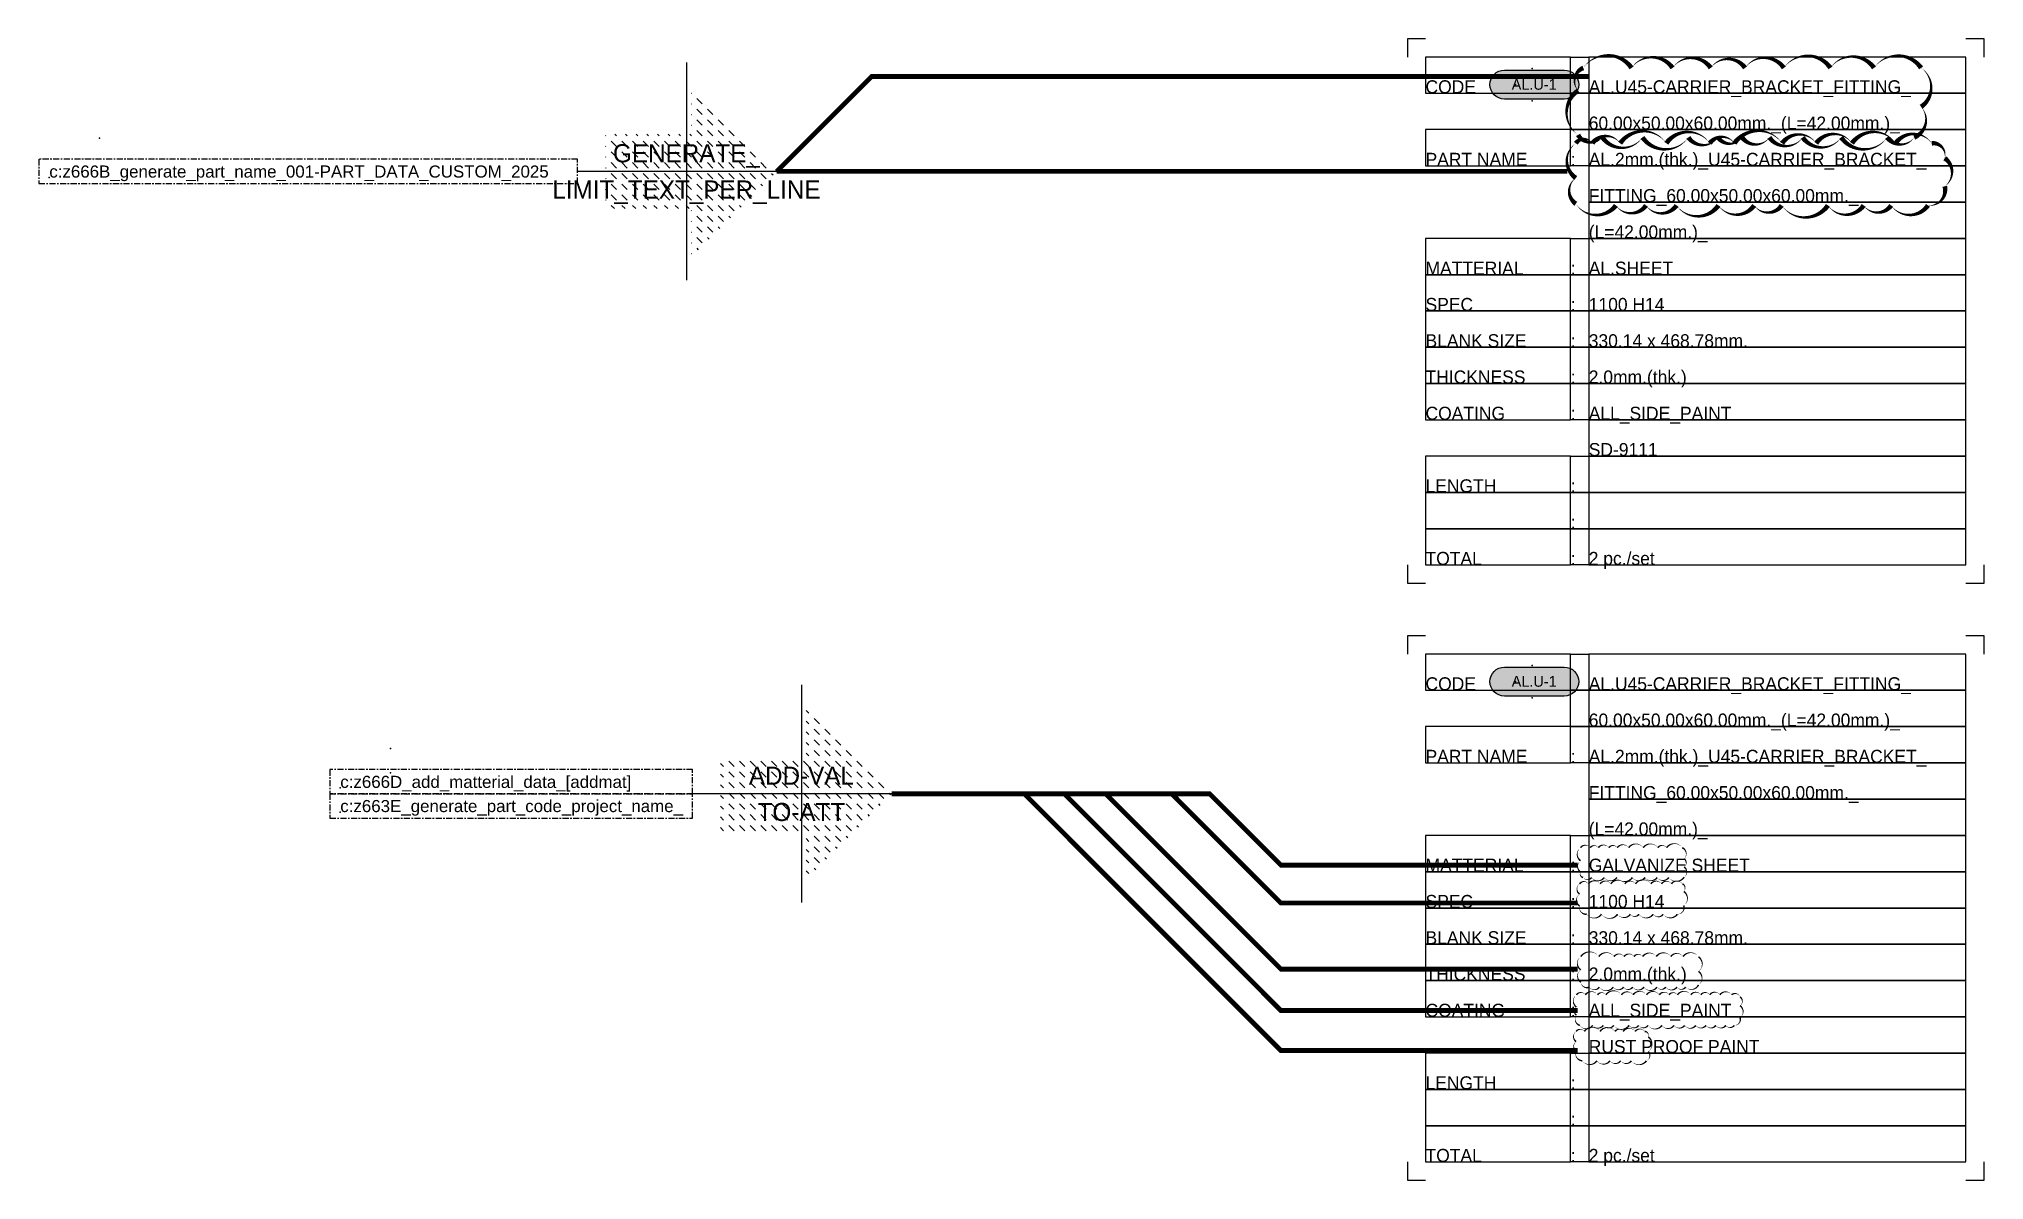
# Model space of a CAD drawing. Header units: millimetres. Extents: x -244126 to 368105, y -173968 to 259060.
# Drawn here: x 226780 to 234825, y 215615 to 220334 of the extents above; entities that cross this region are included whole.
import ezdxf
from ezdxf.enums import TextEntityAlignment as Align
from ezdxf.lldxf.tags import DXFTag

# ---------------------------------------------------------------- set-up
doc = ezdxf.new("R2010")
doc.units = ezdxf.units.MM
doc.header["$MEASUREMENT"] = 0
doc.linetypes.add('005_GG_TA_LINE', pattern=[13.75, 5, -1.25, 1.25, -1.25, 5])
doc.linetypes.add('BORDER2', pattern=[22.225, 6.35, -3.175, 6.35, -3.175, 0, -3.175])
for name, color, linetype in [('000 - H A T C H', 8, 'Continuous'), ('000 - SYMBOL CON', 1, 'Continuous'), ('000 - T E X T', 4, 'Continuous'), ('001 - ASCESSORIES', 1, 'Continuous'), ('A04_TUBE SERIES', 7, 'Continuous')]:
    doc.layers.add(name, color=color, linetype=linetype)
doc.styles.add('MtXpl_BrowalliaUPC', font='BrowalliaUPC.ttf')
doc.styles.get("Standard").update_dxf_attribs({"font": 'arial.ttf'})
doc.styles.add('TA', font='Cordia New.ttf', dxfattribs={"height": 4.5})
tags = doc.linetypes.add('000-ADD-ATT', pattern='A,0.5,-0.3,["ADD-ATT",Standard,S=0.1,R=0,X=-0.2,Y=-0.05],-0.5', length=1.3).pattern_tags.tags
tags[6] = DXFTag(74, 10)
tags = doc.linetypes.add('000-GEN-ATT', pattern='A,0.5,-0.3,["GEN-ATT",Standard,S=0.1,R=0,X=-0.2,Y=-0.05],-0.5', length=1.3).pattern_tags.tags
tags[6] = DXFTag(74, 10)

# ---------------------------------------------------------------- blocks, each defined once
blk = doc.blocks.new('A$C829836ee')
for p in [(0, 3), (0, -3)]:
    blk.add_point(p)
blk = doc.blocks.new('*U4955')
at = {"layer": '000 - H A T C H'}
h = blk.add_hatch(color=250, dxfattribs=at)
h.dxf.hatch_style = 1
edge = h.paths.add_edge_path()
edge.add_arc((10.87, -3.8), 2, 90, 270, ccw=False)
edge.add_line((10.87, -1.8), (19.12, -1.8))
edge.add_arc((19.12, -3.8), 2, -90, 90, ccw=False)
edge.add_line((19.12, -5.8), (10.87, -5.8))
at = {"layer": '000 - SYMBOL CON', "color": 2}
blk.add_lwpolyline([(10.87, -5.8, -1), (10.87, -1.8), (19.12, -1.8, -1), (19.12, -5.8)], format="xyb", close=True, dxfattribs=at)
at = {"layer": 'A04_TUBE SERIES', "color": 3}
blk.add_point((12.41, -3.8), dxfattribs=at)
at = {"layer": 'Defpoints', "color": 250}
for points in [[(0, 2.5), (-2.5, 2.5), (-2.5, 0)], [(77, 0), (77, 2.5), (74.5, 2.5)], [(-2.5, -70), (-2.5, -72.5), (0, -72.5)], [(74.5, -72.5), (77, -72.5), (77, -70)]]:
    blk.add_lwpolyline(points, dxfattribs=at)
for points in [[(0, -5), (20, -5), (20, 0), (0, 0)], [(20, 0), (22.5, 0), (22.5, -5), (20, -5)], [(22.5, -5), (74.5, -5), (74.5, 0), (22.5, 0)], [(20, -5), (22.5, -5), (22.5, -10), (20, -10)], [(22.5, -10), (74.5, -10), (74.5, -5), (22.5, -5)], [(0, -15), (20, -15), (20, -10), (0, -10)], [(20, -10), (22.5, -10), (22.5, -15), (20, -15)], [(22.5, -15), (74.5, -15), (74.5, -10), (22.5, -10)], [(22.5, -20), (74.5, -20), (74.5, -15), (22.5, -15)], [(22.5, -25), (74.5, -25), (74.5, -20), (22.5, -20)], [(0, -30), (20, -30), (20, -25), (0, -25)], [(20, -25), (22.5, -25), (22.5, -30), (20, -30)], [(22.5, -30), (74.5, -30), (74.5, -25), (22.5, -25)], [(0, -35), (20, -35), (20, -30), (0, -30)], [(20, -30), (22.5, -30), (22.5, -35), (20, -35)], [(22.5, -35), (74.5, -35), (74.5, -30), (22.5, -30)], [(0, -40), (20, -40), (20, -35), (0, -35)], [(20, -35), (22.5, -35), (22.5, -40), (20, -40)], [(22.5, -40), (74.5, -40), (74.5, -35), (22.5, -35)], [(0, -45), (20, -45), (20, -40), (0, -40)], [(20, -40), (22.5, -40), (22.5, -45), (20, -45)], [(22.5, -45), (74.5, -45), (74.5, -40), (22.5, -40)], [(0, -50), (20, -50), (20, -45), (0, -45)], [(20, -45), (22.5, -45), (22.5, -50), (20, -50)], [(22.5, -50), (74.5, -50), (74.5, -45), (22.5, -45)], [(22.5, -55), (74.5, -55), (74.5, -50), (22.5, -50)], [(0, -60), (20, -60), (20, -55), (0, -55)], [(20, -55), (22.5, -55), (22.5, -60), (20, -60)], [(22.5, -60), (74.5, -60), (74.5, -55), (22.5, -55)], [(0, -65), (20, -65), (20, -60), (0, -60)], [(20, -60), (22.5, -60), (22.5, -65), (20, -65)], [(22.5, -65), (74.5, -65), (74.5, -60), (22.5, -60)], [(0, -70), (20, -70), (20, -65), (0, -65)], [(20, -65), (22.5, -65), (22.5, -70), (20, -70)], [(22.5, -70), (74.5, -70), (74.5, -65), (22.5, -65)]]:
    blk.add_lwpolyline(points, close=True, dxfattribs=at)
at = {"xscale": 0.7454636594928784, "yscale": 0.7454636594928784, "zscale": 0.7454636594928784}
blk.add_blockref('A$C829836ee', (14.71, -3.8), dxfattribs=at)
at = {"layer": '000 - T E X T', "linetype": 'BORDER2', "style": 'TA'}
for s, p in [('CODE', (0, -5)), ('PART NAME', (0, -15)), (':', (20, -15)), ('MATTERIAL', (0, -30)), (':', (20, -30)), ('SPEC', (0, -35)), (':', (20, -35)), ('BLANK SIZE', (0, -40)), (':', (20, -40)), ('THICKNESS', (0, -45)), (':', (20, -45)), ('COATING', (0, -50)), (':', (20, -50)), ('LENGTH', (0, -60)), (':', (20, -60)), (':', (20, -65)), ('TOTAL', (0, -70)), (':', (20, -70))]:
    blk.add_text(s, height=1.8, dxfattribs=at).set_placement(p)
at = {"layer": '000 - T E X T', "style": 'TA', "flags": 1}
blk.add_attdef('BLK_NAME', (1.99, 0.93), '', height=1.8, dxfattribs=at)
at = {"layer": '000 - T E X T', "style": 'MtXpl_BrowalliaUPC'}
blk.add_attdef('NO.CODE', text='', height=1.49, dxfattribs=at).set_placement((14.98, -3.76), align=Align.MIDDLE_CENTER)
at = {"layer": '000 - T E X T', "style": 'TA'}
for tag, p in [('CODE_VALUE_1', (22.5, -5)), ('CODE_VALUE_2', (22.5, -10)), ('PART_NAME_VALUE_1', (22.5, -15)), ('PART_NAME_VALUE_2', (22.5, -20)), ('PART_NAME_VALUE_3', (22.5, -25)), ('MATTERIAL_VALUE_1', (22.5, -30)), ('SPEC_VALUE', (22.5, -35)), ('BLANK_SIZE_VALUE', (22.5, -40)), ('THICKNESS_VALUE', (22.5, -45)), ('COATING_VALUE_1', (22.5, -50)), ('COATING_VALUE_2', (22.5, -55)), ('LENGTH_VALUE_1', (22.5, -60)), ('LENGTH_VALUE_2', (22.5, -65)), ('TOTAL_VALUE', (22.5, -70))]:
    blk.add_attdef(tag, p, '', height=1.8, dxfattribs=at)
blk = doc.blocks.new('*U4720')
at = {"color": 0, "linetype": '005_GG_TA_LINE'}
blk.add_lwpolyline([(0, 0), (445.6, 0), (445.6, 20), (0, 20)], close=True, dxfattribs=at)
for p in [(50, 37.5), (8.6, 4.9)]:
    blk.add_point(p, dxfattribs=at)
blk.add_attdef('NAMEBLK', (8.6, 4.9), '', height=10, dxfattribs=at)
blk = doc.blocks.new('*U4710')
at = {"layer": '000 - H A T C H'}
h = blk.add_hatch(dxfattribs=at)
h.set_pattern_fill('DASH', color=8, scale=250, angle=-45)
h.paths.add_polyline_path([(19.7, -153.6), (19.7, -353.6), (373.3, 0), (19.7, 353.6), (19.7, 153.6), (-335.3, 153.6), (-335.3, -153.6)])
at = {"color": 250}
for p, q in [((0, 450), (0, -450)), ((450, 0), (-450, 0))]:
    blk.add_line(p, q, dxfattribs=at)
at = {"color": 3}
blk.add_point((373.3, 0), dxfattribs=at)
at = {"color": 0, "style": 'TA'}
for tag, p in [('TAG1', (0, 75)), ('TAG2', (0, -75))]:
    blk.add_attdef(tag, text='', height=75, dxfattribs=at).set_placement(p, align=Align.MIDDLE_CENTER)
blk = doc.blocks.new('*U4743')
at = {"color": 0, "linetype": '005_GG_TA_LINE'}
blk.add_lwpolyline([(0, 0), (300, 0), (300, 20), (0, 20)], close=True, dxfattribs=at)
for p in [(50, 37.5), (8.6, 4.9)]:
    blk.add_point(p, dxfattribs=at)
blk.add_attdef('NAMEBLK', (8.6, 4.9), '', height=10, dxfattribs=at)
blk = doc.blocks.new('*U4741')
at = {"color": 0, "linetype": '005_GG_TA_LINE'}
blk.add_lwpolyline([(0, 0), (300, 0), (300, 20), (0, 20)], close=True, dxfattribs=at)
for p in [(50, 37.5), (8.6, 4.9)]:
    blk.add_point(p, dxfattribs=at)
blk.add_attdef('NAMEBLK', (8.6, 4.9), '', height=10, dxfattribs=at)

msp = doc.modelspace()

# ---------------------------------------------------------------- linework, layer by layer
at = {"color": 3, "linetype": '000-ADD-ATT'}
for points in [[(234564.06993, 220213.65623, 0, 20, -0.52056705), (234564.06993, 220052.58259, 0, 20, -0.52056705), (234535.52531, 219926.27018, 0, 20, -0.52056705), (234423.31486, 219926.27018, 0, 20, -0.52056705), (234233.30967, 219926.27018, 0, 20, -0.52056705), (234074.15259, 219926.27018, 0, 20, -0.52056705), (233936.34931, 219926.27018, 0, 20, -0.52056705), (233823.91302, 219926.27018, 0, 20, -0.52056705), (233723.77874, 219926.27018, 0, 20, -0.52056705), (233601.48192, 219926.27018, 0, 20, -0.52056705), (233411.64153, 219926.27018, 0, 20, -0.52056705), (233245.91076, 219926.27018, 0, 20, -0.52056705), (233145.51199, 219936.53764, 0, 20, -0.52056705), (233145.51199, 220120.10647, 0, 20, -0.52056705), (233167.08721, 220213.65623, 0, 20, -0.52056705), (233366.60501, 220213.65623, 0, 20, -0.52056705), (233536.24825, 220213.65623, 0, 20, -0.52056705), (233694.12661, 220213.65623, 0, 20, -0.52056705), (233835.94307, 220213.65623, 0, 20, -0.52056705), (233996.56503, 220213.65623, 0, 20, -0.52056705), (234189.2528, 220213.65623, 0, 20, -0.52056705), (234369.29064, 220213.65623, 0, 20, -0.52056705)], [(233136.11373, 219901.95726, 0, 20, 0.52056705), (233136.11373, 219758.34936, 0, 20, 0.52056705), (233136.11373, 219651.84282, 0, 20, 0.52056705), (233301.85045, 219645.09807, 0, 20, 0.52056705), (233426.40564, 219645.09807, 0, 20, 0.52056705), (233552.7187, 219645.09807, 0, 20, 0.52056705), (233725.92039, 219645.09807, 0, 20, 0.52056705), (233873.61472, 219645.09807, 0, 20, 0.52056705), (233987.47012, 219645.09807, 0, 20, 0.52056705), (234178.6045, 219645.09807, 0, 20, 0.52056705), (234326.57654, 219645.09807, 0, 20, 0.52056705), (234440.10845, 219645.09807, 0, 20, 0.52056705), (234592.43549, 219645.09807, 0, 20, 0.52056705), (234661.78924, 219724.16193, 0, 20, 0.52056705), (234661.78924, 219840.19635, 0, 20, 0.52056705), (234607.97655, 219901.95726, 0, 20, 0.52056705), (234458.39924, 219901.95726, 0, 20, 0.52056705), (234278.07147, 219901.95726, 0, 20, 0.52056705), (234130.12689, 219901.95726, 0, 20, 0.52056705), (233989.08865, 219901.95726, 0, 20, 0.52056705), (233791.77123, 219901.95726, 0, 20, 0.52056705), (233690.12628, 219901.95726, 0, 20, 0.52056705), (233510.44855, 219901.95726, 0, 20, 0.52056705), (233319.42405, 219901.95726, 0, 20, 0.52056705), (233204.27771, 219901.95726, 0, 20, 0.52056705)]]:
    msp.add_lwpolyline(points, format="xyseb", close=True, dxfattribs=at)
at = {"color": 1, "linetype": '000-GEN-ATT', "ltscale": 500, "const_width": 20}
for points in [[(229831.31138, 219785.66116), (230223.84462, 220178.1944), (233189.5131, 220178.1944)], [(229831.31138, 219785.66116), (233101.44764, 219785.66116)]]:
    msp.add_lwpolyline(points, dxfattribs=at)
at = {"color": 2, "linetype": '000-ADD-ATT', "ltscale": 300, "const_width": 20}
for points in [[(233144.05537, 216917.37025), (231916.61451, 216917.37025), (231621.82891, 217212.15584), (230306.75697, 217212.15584)], [(230855.05641, 217212.15584), (231916.61451, 216150.59774), (233144.05537, 216150.59774)], [(233144.05537, 216316.1509), (231916.61451, 216316.1509), (231020.60957, 217212.15584)], [(233144.05537, 216487.51325), (231916.61451, 216487.51325), (231191.97192, 217212.15584)], [(233144.05537, 216760.53086), (231916.61451, 216760.53086), (231464.98953, 217212.15584)]]:
    msp.add_lwpolyline(points, dxfattribs=at)
at = {"color": 2, "linetype": '000-ADD-ATT'}
for points in [[(233155.69775, 216989.36992, 0, 6.66667, 0.52056705), (233155.69775, 216935.56376, 0, 6.66667, 0.52056705), (233155.69775, 216889.10136, 0, 6.66667, 0.52056705), (233166.2757, 216866.25849, 0, 6.66667, 0.52056705), (233201.57341, 216866.25849, 0, 6.66667, 0.52056705), (233253.70919, 216866.25849, 0, 6.66667, 0.52056705), (233305.75139, 216866.25849, 0, 6.66667, 0.52056705), (233370.01218, 216866.25849, 0, 6.66667, 0.52056705), (233422.19985, 216866.25849, 0, 6.66667, 0.52056705), (233472.32853, 216866.25849, 0, 6.66667, 0.52056705), (233520.40536, 216866.25849, 0, 6.66667, 0.52056705), (233583.9817, 216867.45667, 0, 6.66667, 0.52056705), (233583.9817, 216909.61087, 0, 6.66667, 0.52056705), (233583.9817, 216943.25142, 0, 6.66667, 0.52056705), (233576.58599, 216989.36992, 0, 6.66667, 0.52056705), (233511.3425, 216989.36992, 0, 6.66667, 0.52056705), (233475.03565, 216989.36992, 0, 6.66667, 0.52056705), (233414.89282, 216989.36992, 0, 6.66667, 0.52056705), (233354.67574, 216989.36992, 0, 6.66667, 0.52056705), (233307.42189, 216989.36992, 0, 6.66667, 0.52056705), (233272.40394, 216989.36992, 0, 6.66667, 0.52056705), (233229.29044, 216989.36992, 0, 6.66667, 0.52056705), (233195.3447, 216989.36992, 0, 6.66667, 0.52056705)], [(233151.66168, 216839.98929, 0, 6.66667, 0.52056705), (233151.66168, 216797.59807, 0, 6.66667, 0.52056705), (233151.66168, 216748.17232, 0, 6.66667, 0.52056705), (233181.18183, 216714.3686, 0, 6.66667, 0.52056705), (233242.19341, 216714.3686, 0, 6.66667, 0.52056705), (233308.84685, 216714.3686, 0, 6.66667, 0.52056705), (233361.92566, 216714.3686, 0, 6.66667, 0.52056705), (233397.29051, 216714.3686, 0, 6.66667, 0.52056705), (233456.26651, 216714.3686, 0, 6.66667, 0.52056705), (233497.50414, 216714.3686, 0, 6.66667, 0.52056705), (233555.83519, 216714.3686, 0, 6.66667, 0.52056705), (233582.53294, 216750.27142, 0, 6.66667, 0.52056705), (233582.53294, 216808.53533, 0, 6.66667, 0.52056705), (233576.80519, 216839.98929, 0, 6.66667, 0.52056705), (233531.41603, 216839.98929, 0, 6.66667, 0.52056705), (233490.27911, 216839.98929, 0, 6.66667, 0.52056705), (233446.60509, 216839.98929, 0, 6.66667, 0.52056705), (233382.56709, 216839.98929, 0, 6.66667, 0.52056705), (233338.81779, 216839.98929, 0, 6.66667, 0.52056705), (233280.78175, 216839.98929, 0, 6.66667, 0.52056705), (233236.68963, 216839.98929, 0, 6.66667, 0.52056705), (233188.37171, 216839.98929, 0, 6.66667, 0.52056705)], [(233156.51531, 216539.28824, 0, 6.66667, 0.52056705), (233156.51531, 216484.61433, 0, 6.66667, 0.52056705), (233156.51531, 216433.67487, 0, 6.66667, 0.52056705), (233191.47679, 216413.09572, 0, 6.66667, 0.52056705), (233233.40821, 216413.09572, 0, 6.66667, 0.52056705), (233291.08616, 216413.09572, 0, 6.66667, 0.52056705), (233333.58522, 216413.09572, 0, 6.66667, 0.52056705), (233371.64383, 216413.09572, 0, 6.66667, 0.52056705), (233417.66473, 216413.09572, 0, 6.66667, 0.52056705), (233471.74963, 216413.09572, 0, 6.66667, 0.52056705), (233508.18263, 216413.09572, 0, 6.66667, 0.52056705), (233554.10281, 216413.09572, 0, 6.66667, 0.52056705), (233590.16552, 216413.09572, 0, 6.66667, 0.52056705), (233643.2315, 216421.91721, 0, 6.66667, 0.52056705), (233643.2315, 216478.04075, 0, 6.66667, 0.52056705), (233643.2315, 216538.26903, 0, 6.66667, 0.52056705), (233579.2585, 216539.28824, 0, 6.66667, 0.52056705), (233529.02605, 216539.28824, 0, 6.66667, 0.52056705), (233468.73978, 216539.28824, 0, 6.66667, 0.52056705), (233412.38837, 216539.28824, 0, 6.66667, 0.52056705), (233376.89535, 216539.28824, 0, 6.66667, 0.52056705), (233335.54277, 216539.28824, 0, 6.66667, 0.52056705), (233294.18306, 216539.28824, 0, 6.66667, 0.52056705), (233231.27017, 216539.28824, 0, 6.66667, 0.52056705)], [(233138.66378, 216381.11226, 0, 6.66667, 0.52056705), (233138.66378, 216330.59599, 0, 6.66667, 0.52056705), (233138.66378, 216297.1009, 0, 6.66667, 0.52056705), (233152.45996, 216254.78169, 0, 6.66667, 0.52056705), (233205.78292, 216254.78169, 0, 6.66667, 0.52056705), (233249.73873, 216254.78169, 0, 6.66667, 0.52056705), (233292.65386, 216254.78169, 0, 6.66667, 0.52056705), (233356.56877, 216254.78169, 0, 6.66667, 0.52056705), (233395.82676, 216254.78169, 0, 6.66667, 0.52056705), (233434.76533, 216254.78169, 0, 6.66667, 0.52056705), (233491.98041, 216254.78169, 0, 6.66667, 0.52056705), (233542.40004, 216254.78169, 0, 6.66667, 0.52056705), (233585.82076, 216254.78169, 0, 6.66667, 0.52056705), (233632.24043, 216254.78169, 0, 6.66667, 0.52056705), (233674.0925, 216254.78169, 0, 6.66667, 0.52056705), (233715.04122, 216254.78169, 0, 6.66667, 0.52056705), (233756.47213, 216254.78169, 0, 6.66667, 0.52056705), (233791.27645, 216254.78169, 0, 6.66667, 0.52056705), (233815.22918, 216286.65342, 0, 6.66667, 0.52056705), (233815.22918, 216335.87774, 0, 6.66667, 0.52056705), (233815.22918, 216372.55184, 0, 6.66667, 0.52056705), (233780.16746, 216381.11226, 0, 6.66667, 0.52056705), (233732.03366, 216381.11226, 0, 6.66667, 0.52056705), (233689.91914, 216381.11226, 0, 6.66667, 0.52056705), (233653.0304, 216381.11226, 0, 6.66667, 0.52056705), (233611.75106, 216381.11226, 0, 6.66667, 0.52056705), (233556.37726, 216381.11226, 0, 6.66667, 0.52056705), (233521.97171, 216381.11226, 0, 6.66667, 0.52056705), (233481.26612, 216381.11226, 0, 6.66667, 0.52056705), (233428.33584, 216381.11226, 0, 6.66667, 0.52056705), (233372.7189, 216381.11226, 0, 6.66667, 0.52056705), (233324.77127, 216381.11226, 0, 6.66667, 0.52056705), (233260.40977, 216381.11226, 0, 6.66667, 0.52056705), (233225.91063, 216381.11226, 0, 6.66667, 0.52056705), (233175.40657, 216381.11226, 0, 6.66667, 0.52056705)], [(233137.36291, 216229.72359, 0, 6.66667, 0.52056705), (233137.36291, 216187.38119, 0, 6.66667, 0.52056705), (233137.36291, 216148.68779, 0, 6.66667, 0.52056705), (233163.21561, 216108.42723, 0, 6.66667, 0.52056705), (233223.54663, 216108.42723, 0, 6.66667, 0.52056705), (233277.44944, 216108.42723, 0, 6.66667, 0.52056705), (233321.68704, 216108.42723, 0, 6.66667, 0.52056705), (233365.92667, 216108.42723, 0, 6.66667, 0.52056705), (233427.98301, 216108.42723, 0, 6.66667, 0.52056705), (233435.84336, 216146.51147, 0, 6.66667, 0.52056705), (233435.84336, 216206.36132, 0, 6.66667, 0.52056705), (233420.54682, 216229.72359, 0, 6.66667, 0.52056705), (233381.59706, 216229.72359, 0, 6.66667, 0.52056705), (233331.88546, 216229.72359, 0, 6.66667, 0.52056705), (233298.07401, 216229.72359, 0, 6.66667, 0.52056705), (233236.24045, 216229.72359, 0, 6.66667, 0.52056705), (233171.19839, 216229.72359, 0, 6.66667, 0.52056705)]]:
    msp.add_lwpolyline(points, format="xyseb", close=True, dxfattribs=at)

# ---------------------------------------------------------------- block references
at = {"color": 1}
msp.add_blockref('*U4710', (229458.01559, 219785.66116), dxfattribs=at).add_auto_attribs({'TAG1': 'GENERATE_', 'TAG2': 'LIMIT_TEXT_PER_LINE'})
at = {"color": 2}
msp.add_blockref('*U4710', (229933.46117, 217212.15584), dxfattribs=at).add_auto_attribs({'TAG1': 'ADD-VAL', 'TAG2': 'TO-ATT'})
at = {"layer": '000 - T E X T', "color": 8, "xscale": 30, "yscale": 30, "zscale": 30}
for p, values in [((232514.5131, 220258.5152), {'NO.CODE': 'AL.U-1', 'CODE_VALUE_1': 'AL.U45-CARRIER_BRACKET_FITTING_', 'CODE_VALUE_2': '60.00x50.00x60.00mm._(L=42.00mm.)_', 'PART_NAME_VALUE_1': 'AL.2mm.(thk.)_U45-CARRIER_BRACKET_', 'PART_NAME_VALUE_2': 'FITTING_60.00x50.00x60.00mm._', 'PART_NAME_VALUE_3': '(L=42.00mm.)_', 'MATTERIAL_VALUE_1': 'AL.SHEET', 'SPEC_VALUE': '1100 H14', 'BLANK_SIZE_VALUE': '330.14 x 468.78mm.', 'THICKNESS_VALUE': '2.0mm.(thk.)', 'COATING_VALUE_1': 'ALL_SIDE_PAINT', 'COATING_VALUE_2': 'SD-9111', 'TOTAL_VALUE': '2 pc./set'}), ((232514.5131, 217790.09368), {'NO.CODE': 'AL.U-1', 'CODE_VALUE_1': 'AL.U45-CARRIER_BRACKET_FITTING_', 'CODE_VALUE_2': '60.00x50.00x60.00mm._(L=42.00mm.)_', 'PART_NAME_VALUE_1': 'AL.2mm.(thk.)_U45-CARRIER_BRACKET_', 'PART_NAME_VALUE_2': 'FITTING_60.00x50.00x60.00mm._', 'PART_NAME_VALUE_3': '(L=42.00mm.)_', 'MATTERIAL_VALUE_1': 'GALVANIZE SHEET', 'SPEC_VALUE': '1100 H14', 'BLANK_SIZE_VALUE': '330.14 x 468.78mm.', 'THICKNESS_VALUE': '2.0mm.(thk.)', 'COATING_VALUE_1': 'ALL_SIDE_PAINT', 'COATING_VALUE_2': 'RUST PROOF PAINT', 'TOTAL_VALUE': '2 pc./set'})]:
    msp.add_blockref('*U4955', p, dxfattribs=at).add_auto_attribs(values)
at = {"layer": '001 - ASCESSORIES', "color": 1, "linetype": '005_GG_TA_LINE', "xscale": 5, "yscale": 5, "zscale": 5}
msp.add_blockref('*U4720', (226780.06827, 219735.66116), dxfattribs=at).add_auto_attribs({'NAMEBLK': 'c:z666B_generate_part_name_001-PART_DATA_CUSTOM_2025'})
at = {"layer": '001 - ASCESSORIES', "color": 2, "linetype": '005_GG_TA_LINE', "xscale": 5, "yscale": 5, "zscale": 5}
for name, p, values in [('*U4741', (227983.46117, 217212.15584), {'NAMEBLK': 'c:z666D_add_matterial_data_[addmat]'}), ('*U4743', (227983.46117, 217112.15584), {'NAMEBLK': 'c:z663E_generate_part_code_project_name_'})]:
    msp.add_blockref(name, p, dxfattribs=at).add_auto_attribs(values)

doc.saveas('drawing.dxf')
